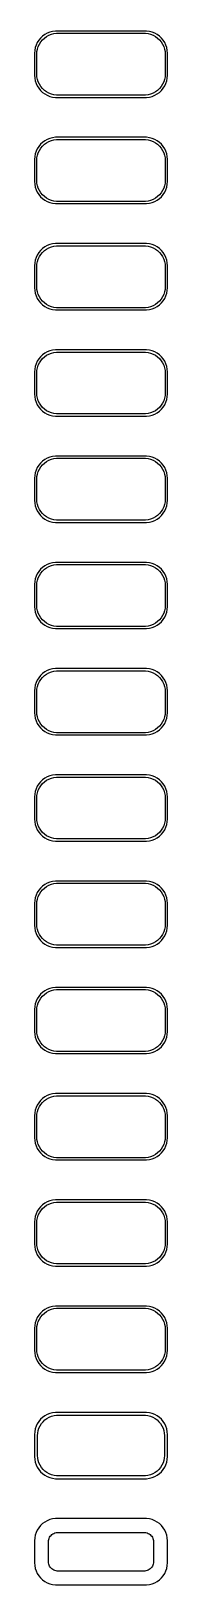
# Model space of a CAD drawing. Header units: metres. Extents: x -15 to 15, y 353 to 703.
import ezdxf

# ---------------------------------------------------------------- set-up
doc = ezdxf.new("R2010")
doc.units = ezdxf.units.M

msp = doc.modelspace()

# ---------------------------------------------------------------- linework, layer by layer
for p, q in [((-13.1871, 702.353), (-13.6448, 701.923)), ((-12.6791, 702.722), (-13.1871, 702.353)), ((-12.7778, 701.91), (-12.2952, 702.261)), ((-12.1289, 703.024), (-12.6791, 702.722)), ((-12.2952, 702.261), (-11.7724, 702.548)), ((-11.5451, 703.255), (-12.1289, 703.024)), ((-11.7724, 702.548), (-11.2178, 702.768)), ((-10.9369, 703.411), (-11.5451, 703.255)), ((-11.2178, 702.768), (-10.6401, 702.916)), ((-10.3139, 703.49), (-10.9369, 703.411)), ((-10.6401, 702.916), (-10.0482, 702.991)), ((10.3139, 703.49), (-10.3139, 703.49)), ((-10.0482, 702.991), (10.0482, 702.991)), ((10.0482, 702.991), (10.6401, 702.916)), ((10.9369, 703.411), (10.3139, 703.49)), ((10.6401, 702.916), (11.2178, 702.768)), ((11.5451, 703.255), (10.9369, 703.411)), ((11.2178, 702.768), (11.7724, 702.548)), ((12.1289, 703.024), (11.5451, 703.255)), ((11.7724, 702.548), (12.2952, 702.261)), ((12.6791, 702.722), (12.1289, 703.024)), ((12.2952, 702.261), (12.7778, 701.91)), ((13.1871, 702.353), (12.6791, 702.722)), ((13.6448, 701.923), (13.1871, 702.353)), ((-14.9606, 699.127), (-15, 698.5)), ((-15, 698.5), (-15, 693.5)), ((-14.8429, 699.743), (-14.9606, 699.127)), ((-14.6489, 700.341), (-14.8429, 699.743)), ((-14.3815, 700.909), (-14.6489, 700.341)), ((-14.5, 698.25), (-14.4625, 698.845)), ((-14.4625, 698.845), (-14.3508, 699.431)), ((-14.0451, 701.439), (-14.3815, 700.909)), ((-14.3508, 699.431), (-14.1664, 699.999)), ((-14.1664, 699.999), (-13.9124, 700.538)), ((-13.6448, 701.923), (-14.0451, 701.439)), ((-13.9124, 700.538), (-13.5928, 701.042)), ((-13.5928, 701.042), (-13.2126, 701.502)), ((-13.2126, 701.502), (-12.7778, 701.91)), ((12.7778, 701.91), (13.2126, 701.502)), ((13.2126, 701.502), (13.5928, 701.042)), ((13.5928, 701.042), (13.9124, 700.538)), ((14.0451, 701.439), (13.6448, 701.923)), ((13.9124, 700.538), (14.1664, 699.999)), ((14.3815, 700.909), (14.0451, 701.439)), ((14.1664, 699.999), (14.3508, 699.431)), ((14.3508, 699.431), (14.4625, 698.845)), ((14.6489, 700.341), (14.3815, 700.909)), ((14.4625, 698.845), (14.5, 698.25)), ((14.8429, 699.743), (14.6489, 700.341)), ((14.9606, 699.127), (14.8429, 699.743)), ((15, 698.5), (14.9606, 699.127)), ((15, 693.5), (15, 698.5)), ((-14.5, 693.75), (-14.5, 698.25)), ((14.5, 698.25), (14.5, 693.75)), ((-15, 693.5), (-14.9606, 692.873)), ((-14.9606, 692.873), (-14.8429, 692.257)), ((-14.8429, 692.257), (-14.6489, 691.659)), ((-14.6489, 691.659), (-14.3815, 691.091)), ((-14.4625, 693.155), (-14.5, 693.75)), ((-14.3508, 692.569), (-14.4625, 693.155)), ((-14.1664, 692.001), (-14.3508, 692.569)), ((-13.9124, 691.462), (-14.1664, 692.001)), ((-13.5928, 690.958), (-13.9124, 691.462)), ((13.9124, 691.462), (13.5928, 690.958)), ((14.1664, 692.001), (13.9124, 691.462)), ((14.3508, 692.569), (14.1664, 692.001)), ((14.4625, 693.155), (14.3508, 692.569)), ((14.3815, 691.091), (14.6489, 691.659)), ((14.5, 693.75), (14.4625, 693.155)), ((14.6489, 691.659), (14.8429, 692.257)), ((14.8429, 692.257), (14.9606, 692.873)), ((14.9606, 692.873), (15, 693.5)), ((-14.3815, 691.091), (-14.0451, 690.561)), ((-14.0451, 690.561), (-13.6448, 690.077)), ((-13.6448, 690.077), (-13.1871, 689.647)), ((-13.2126, 690.498), (-13.5928, 690.958)), ((-12.7778, 690.09), (-13.2126, 690.498)), ((-13.1871, 689.647), (-12.6791, 689.278)), ((-12.2952, 689.739), (-12.7778, 690.09)), ((-12.6791, 689.278), (-12.1289, 688.976)), ((-11.7724, 689.452), (-12.2952, 689.739)), ((-12.1289, 688.976), (-11.5451, 688.745)), ((-11.2178, 689.232), (-11.7724, 689.452)), ((-11.5451, 688.745), (-10.9369, 688.589)), ((-10.6401, 689.084), (-11.2178, 689.232)), ((-10.9369, 688.589), (-10.3139, 688.51)), ((-10.0482, 689.009), (-10.6401, 689.084)), ((-10.3139, 688.51), (10.3139, 688.51)), ((10.0482, 689.009), (-10.0482, 689.009)), ((10.6401, 689.084), (10.0482, 689.009)), ((10.3139, 688.51), (10.9369, 688.589)), ((11.2178, 689.232), (10.6401, 689.084)), ((10.9369, 688.589), (11.5451, 688.745)), ((11.7724, 689.452), (11.2178, 689.232)), ((11.5451, 688.745), (12.1289, 688.976)), ((12.2952, 689.739), (11.7724, 689.452)), ((12.1289, 688.976), (12.6791, 689.278)), ((12.7778, 690.09), (12.2952, 689.739)), ((12.6791, 689.278), (13.1871, 689.647)), ((13.2126, 690.498), (12.7778, 690.09)), ((13.1871, 689.647), (13.6448, 690.077)), ((13.5928, 690.958), (13.2126, 690.498)), ((13.6448, 690.077), (14.0451, 690.561)), ((14.0451, 690.561), (14.3815, 691.091)), ((-14.0451, 677.439), (-14.3815, 676.909)), ((-13.6448, 677.923), (-14.0451, 677.439)), ((-13.1871, 678.353), (-13.6448, 677.923)), ((-13.5928, 677.042), (-13.2126, 677.502)), ((-13.2126, 677.502), (-12.7778, 677.91)), ((-12.6791, 678.722), (-13.1871, 678.353)), ((-12.7778, 677.91), (-12.2952, 678.261)), ((-12.1289, 679.024), (-12.6791, 678.722)), ((-12.2952, 678.261), (-11.7724, 678.548)), ((-11.5451, 679.255), (-12.1289, 679.024)), ((-11.7724, 678.548), (-11.2178, 678.768)), ((-10.9369, 679.411), (-11.5451, 679.255)), ((-11.2178, 678.768), (-10.6401, 678.916)), ((-10.3139, 679.49), (-10.9369, 679.411)), ((-10.6401, 678.916), (-10.0482, 678.991)), ((10.3139, 679.49), (-10.3139, 679.49)), ((-10.0482, 678.991), (10.0482, 678.991)), ((10.0482, 678.991), (10.6401, 678.916)), ((10.9369, 679.411), (10.3139, 679.49)), ((10.6401, 678.916), (11.2178, 678.768)), ((11.5451, 679.255), (10.9369, 679.411)), ((11.2178, 678.768), (11.7724, 678.548)), ((12.1289, 679.024), (11.5451, 679.255)), ((11.7724, 678.548), (12.2952, 678.261)), ((12.6791, 678.722), (12.1289, 679.024)), ((12.2952, 678.261), (12.7778, 677.91)), ((13.1871, 678.353), (12.6791, 678.722)), ((12.7778, 677.91), (13.2126, 677.502)), ((13.6448, 677.923), (13.1871, 678.353)), ((13.2126, 677.502), (13.5928, 677.042)), ((14.0451, 677.439), (13.6448, 677.923)), ((14.3815, 676.909), (14.0451, 677.439)), ((-14.9606, 675.127), (-15, 674.5)), ((-15, 674.5), (-15, 669.5)), ((-14.8429, 675.743), (-14.9606, 675.127)), ((-14.6489, 676.341), (-14.8429, 675.743)), ((-14.3815, 676.909), (-14.6489, 676.341)), ((-14.5, 674.25), (-14.4625, 674.845)), ((-14.5, 669.75), (-14.5, 674.25)), ((-14.4625, 674.845), (-14.3508, 675.431)), ((-14.3508, 675.431), (-14.1664, 675.999)), ((-14.1664, 675.999), (-13.9124, 676.538)), ((-13.9124, 676.538), (-13.5928, 677.042)), ((13.5928, 677.042), (13.9124, 676.538)), ((13.9124, 676.538), (14.1664, 675.999)), ((14.1664, 675.999), (14.3508, 675.431)), ((14.3508, 675.431), (14.4625, 674.845)), ((14.6489, 676.341), (14.3815, 676.909)), ((14.4625, 674.845), (14.5, 674.25)), ((14.5, 674.25), (14.5, 669.75)), ((14.8429, 675.743), (14.6489, 676.341)), ((14.9606, 675.127), (14.8429, 675.743)), ((15, 674.5), (14.9606, 675.127)), ((15, 669.5), (15, 674.5)), ((-15, 669.5), (-14.9606, 668.873)), ((-14.9606, 668.873), (-14.8429, 668.257)), ((-14.8429, 668.257), (-14.6489, 667.659)), ((-14.6489, 667.659), (-14.3815, 667.091)), ((-14.4625, 669.155), (-14.5, 669.75)), ((-14.3508, 668.569), (-14.4625, 669.155)), ((-14.3815, 667.091), (-14.0451, 666.561)), ((-14.1664, 668.001), (-14.3508, 668.569)), ((-13.9124, 667.462), (-14.1664, 668.001)), ((-13.5928, 666.958), (-13.9124, 667.462)), ((-13.2126, 666.498), (-13.5928, 666.958)), ((13.5928, 666.958), (13.2126, 666.498)), ((13.9124, 667.462), (13.5928, 666.958)), ((14.1664, 668.001), (13.9124, 667.462)), ((14.0451, 666.561), (14.3815, 667.091)), ((14.3508, 668.569), (14.1664, 668.001)), ((14.4625, 669.155), (14.3508, 668.569)), ((14.3815, 667.091), (14.6489, 667.659)), ((14.5, 669.75), (14.4625, 669.155)), ((14.6489, 667.659), (14.8429, 668.257)), ((14.8429, 668.257), (14.9606, 668.873)), ((14.9606, 668.873), (15, 669.5)), ((-14.0451, 666.561), (-13.6448, 666.077)), ((-13.6448, 666.077), (-13.1871, 665.647)), ((-12.7778, 666.09), (-13.2126, 666.498)), ((-13.1871, 665.647), (-12.6791, 665.278)), ((-12.2952, 665.739), (-12.7778, 666.09)), ((-12.6791, 665.278), (-12.1289, 664.976)), ((-11.7724, 665.452), (-12.2952, 665.739)), ((-12.1289, 664.976), (-11.5451, 664.745)), ((-11.2178, 665.232), (-11.7724, 665.452)), ((-11.5451, 664.745), (-10.9369, 664.589)), ((-10.6401, 665.084), (-11.2178, 665.232)), ((-10.9369, 664.589), (-10.3139, 664.51)), ((-10.0482, 665.009), (-10.6401, 665.084)), ((-10.3139, 664.51), (10.3139, 664.51)), ((10.0482, 665.009), (-10.0482, 665.009)), ((10.6401, 665.084), (10.0482, 665.009)), ((10.3139, 664.51), (10.9369, 664.589)), ((11.2178, 665.232), (10.6401, 665.084)), ((10.9369, 664.589), (11.5451, 664.745)), ((11.7724, 665.452), (11.2178, 665.232)), ((11.5451, 664.745), (12.1289, 664.976)), ((12.2952, 665.739), (11.7724, 665.452)), ((12.1289, 664.976), (12.6791, 665.278)), ((12.7778, 666.09), (12.2952, 665.739)), ((12.6791, 665.278), (13.1871, 665.647)), ((13.2126, 666.498), (12.7778, 666.09)), ((13.1871, 665.647), (13.6448, 666.077)), ((13.6448, 666.077), (14.0451, 666.561)), ((-14.3815, 652.909), (-14.6489, 652.341)), ((-14.0451, 653.439), (-14.3815, 652.909)), ((-13.6448, 653.923), (-14.0451, 653.439)), ((-13.9124, 652.538), (-13.5928, 653.042)), ((-13.1871, 654.353), (-13.6448, 653.923)), ((-13.5928, 653.042), (-13.2126, 653.502)), ((-13.2126, 653.502), (-12.7778, 653.91)), ((-12.6791, 654.722), (-13.1871, 654.353)), ((-12.7778, 653.91), (-12.2952, 654.261)), ((-12.1289, 655.024), (-12.6791, 654.722)), ((-12.2952, 654.261), (-11.7724, 654.548)), ((-11.5451, 655.255), (-12.1289, 655.024)), ((-11.7724, 654.548), (-11.2178, 654.768)), ((-10.9369, 655.411), (-11.5451, 655.255)), ((-11.2178, 654.768), (-10.6401, 654.916)), ((-10.3139, 655.49), (-10.9369, 655.411)), ((-10.6401, 654.916), (-10.0482, 654.991)), ((10.3139, 655.49), (-10.3139, 655.49)), ((-10.0482, 654.991), (10.0482, 654.991)), ((10.0482, 654.991), (10.6401, 654.916)), ((10.9369, 655.411), (10.3139, 655.49)), ((10.6401, 654.916), (11.2178, 654.768)), ((11.5451, 655.255), (10.9369, 655.411)), ((11.2178, 654.768), (11.7724, 654.548)), ((12.1289, 655.024), (11.5451, 655.255)), ((11.7724, 654.548), (12.2952, 654.261)), ((12.6791, 654.722), (12.1289, 655.024)), ((12.2952, 654.261), (12.7778, 653.91)), ((13.1871, 654.353), (12.6791, 654.722)), ((12.7778, 653.91), (13.2126, 653.502)), ((13.6448, 653.923), (13.1871, 654.353)), ((13.2126, 653.502), (13.5928, 653.042)), ((13.5928, 653.042), (13.9124, 652.538)), ((14.0451, 653.439), (13.6448, 653.923)), ((14.3815, 652.909), (14.0451, 653.439)), ((14.6489, 652.341), (14.3815, 652.909)), ((-14.9606, 651.127), (-15, 650.5)), ((-15, 650.5), (-15, 645.5)), ((-14.8429, 651.743), (-14.9606, 651.127)), ((-14.6489, 652.341), (-14.8429, 651.743)), ((-14.5, 650.25), (-14.4625, 650.845)), ((-14.5, 645.75), (-14.5, 650.25)), ((-14.4625, 650.845), (-14.3508, 651.431)), ((-14.3508, 651.431), (-14.1664, 651.999)), ((-14.1664, 651.999), (-13.9124, 652.538)), ((13.9124, 652.538), (14.1664, 651.999)), ((14.1664, 651.999), (14.3508, 651.431)), ((14.3508, 651.431), (14.4625, 650.845)), ((14.4625, 650.845), (14.5, 650.25)), ((14.5, 650.25), (14.5, 645.75)), ((14.8429, 651.743), (14.6489, 652.341)), ((14.9606, 651.127), (14.8429, 651.743)), ((15, 650.5), (14.9606, 651.127)), ((15, 645.5), (15, 650.5)), ((-15, 645.5), (-14.9606, 644.873)), ((-14.9606, 644.873), (-14.8429, 644.257)), ((-14.8429, 644.257), (-14.6489, 643.659)), ((-14.6489, 643.659), (-14.3815, 643.091)), ((-14.4625, 645.155), (-14.5, 645.75)), ((-14.3508, 644.569), (-14.4625, 645.155)), ((-14.3815, 643.091), (-14.0451, 642.561)), ((-14.1664, 644.001), (-14.3508, 644.569)), ((-13.9124, 643.462), (-14.1664, 644.001)), ((-14.0451, 642.561), (-13.6448, 642.077)), ((-13.5928, 642.958), (-13.9124, 643.462)), ((-13.2126, 642.498), (-13.5928, 642.958)), ((-12.7778, 642.09), (-13.2126, 642.498)), ((13.2126, 642.498), (12.7778, 642.09)), ((13.5928, 642.958), (13.2126, 642.498)), ((13.9124, 643.462), (13.5928, 642.958)), ((13.6448, 642.077), (14.0451, 642.561)), ((14.1664, 644.001), (13.9124, 643.462)), ((14.0451, 642.561), (14.3815, 643.091)), ((14.3508, 644.569), (14.1664, 644.001)), ((14.4625, 645.155), (14.3508, 644.569)), ((14.3815, 643.091), (14.6489, 643.659)), ((14.5, 645.75), (14.4625, 645.155)), ((14.6489, 643.659), (14.8429, 644.257)), ((14.8429, 644.257), (14.9606, 644.873)), ((14.9606, 644.873), (15, 645.5)), ((-13.6448, 642.077), (-13.1871, 641.647)), ((-13.1871, 641.647), (-12.6791, 641.278)), ((-12.2952, 641.739), (-12.7778, 642.09)), ((-12.6791, 641.278), (-12.1289, 640.976)), ((-11.7724, 641.452), (-12.2952, 641.739)), ((-12.1289, 640.976), (-11.5451, 640.745)), ((-11.2178, 641.232), (-11.7724, 641.452)), ((-11.5451, 640.745), (-10.9369, 640.589)), ((-10.6401, 641.084), (-11.2178, 641.232)), ((-10.9369, 640.589), (-10.3139, 640.51)), ((-10.0482, 641.009), (-10.6401, 641.084)), ((-10.3139, 640.51), (10.3139, 640.51)), ((10.0482, 641.009), (-10.0482, 641.009)), ((10.6401, 641.084), (10.0482, 641.009)), ((10.3139, 640.51), (10.9369, 640.589)), ((11.2178, 641.232), (10.6401, 641.084)), ((10.9369, 640.589), (11.5451, 640.745)), ((11.7724, 641.452), (11.2178, 641.232)), ((11.5451, 640.745), (12.1289, 640.976)), ((12.2952, 641.739), (11.7724, 641.452)), ((12.1289, 640.976), (12.6791, 641.278)), ((12.7778, 642.09), (12.2952, 641.739)), ((12.6791, 641.278), (13.1871, 641.647)), ((13.1871, 641.647), (13.6448, 642.077)), ((-14.6489, 628.341), (-14.8429, 627.743)), ((-14.3815, 628.909), (-14.6489, 628.341)), ((-14.0451, 629.439), (-14.3815, 628.909)), ((-14.1664, 627.999), (-13.9124, 628.538)), ((-13.6448, 629.923), (-14.0451, 629.439)), ((-13.9124, 628.538), (-13.5928, 629.042)), ((-13.1871, 630.353), (-13.6448, 629.923)), ((-13.5928, 629.042), (-13.2126, 629.502)), ((-13.2126, 629.502), (-12.7778, 629.91)), ((-12.6791, 630.722), (-13.1871, 630.353)), ((-12.7778, 629.91), (-12.2952, 630.261)), ((-12.1289, 631.024), (-12.6791, 630.722)), ((-12.2952, 630.261), (-11.7724, 630.548)), ((-11.5451, 631.255), (-12.1289, 631.024)), ((-11.7724, 630.548), (-11.2178, 630.768)), ((-10.9369, 631.411), (-11.5451, 631.255)), ((-11.2178, 630.768), (-10.6401, 630.916)), ((-10.3139, 631.49), (-10.9369, 631.411)), ((-10.6401, 630.916), (-10.0482, 630.991)), ((10.3139, 631.49), (-10.3139, 631.49)), ((-10.0482, 630.991), (10.0482, 630.991)), ((10.0482, 630.991), (10.6401, 630.916)), ((10.9369, 631.411), (10.3139, 631.49)), ((10.6401, 630.916), (11.2178, 630.768)), ((11.5451, 631.255), (10.9369, 631.411)), ((11.2178, 630.768), (11.7724, 630.548)), ((12.1289, 631.024), (11.5451, 631.255)), ((11.7724, 630.548), (12.2952, 630.261)), ((12.6791, 630.722), (12.1289, 631.024)), ((12.2952, 630.261), (12.7778, 629.91)), ((13.1871, 630.353), (12.6791, 630.722)), ((12.7778, 629.91), (13.2126, 629.502)), ((13.6448, 629.923), (13.1871, 630.353)), ((13.2126, 629.502), (13.5928, 629.042)), ((13.5928, 629.042), (13.9124, 628.538)), ((14.0451, 629.439), (13.6448, 629.923)), ((13.9124, 628.538), (14.1664, 627.999)), ((14.3815, 628.909), (14.0451, 629.439)), ((14.6489, 628.341), (14.3815, 628.909)), ((14.8429, 627.743), (14.6489, 628.341)), ((-14.9606, 627.127), (-15, 626.5)), ((-15, 626.5), (-15, 621.5)), ((-14.8429, 627.743), (-14.9606, 627.127)), ((-14.5, 626.25), (-14.4625, 626.845)), ((-14.5, 621.75), (-14.5, 626.25)), ((-14.4625, 626.845), (-14.3508, 627.431)), ((-14.3508, 627.431), (-14.1664, 627.999)), ((14.1664, 627.999), (14.3508, 627.431)), ((14.3508, 627.431), (14.4625, 626.845)), ((14.4625, 626.845), (14.5, 626.25)), ((14.5, 626.25), (14.5, 621.75)), ((14.9606, 627.127), (14.8429, 627.743)), ((15, 626.5), (14.9606, 627.127)), ((15, 621.5), (15, 626.5)), ((-15, 621.5), (-14.9606, 620.873)), ((-14.4625, 621.155), (-14.5, 621.75)), ((14.5, 621.75), (14.4625, 621.155)), ((14.9606, 620.873), (15, 621.5)), ((-14.9606, 620.873), (-14.8429, 620.257)), ((-14.8429, 620.257), (-14.6489, 619.659)), ((-14.6489, 619.659), (-14.3815, 619.091)), ((-14.3508, 620.569), (-14.4625, 621.155)), ((-14.3815, 619.091), (-14.0451, 618.561)), ((-14.1664, 620.001), (-14.3508, 620.569)), ((-13.9124, 619.462), (-14.1664, 620.001)), ((-14.0451, 618.561), (-13.6448, 618.077)), ((-13.5928, 618.958), (-13.9124, 619.462)), ((-13.6448, 618.077), (-13.1871, 617.647)), ((-13.2126, 618.498), (-13.5928, 618.958)), ((-12.7778, 618.09), (-13.2126, 618.498)), ((-12.2952, 617.739), (-12.7778, 618.09)), ((-11.7724, 617.452), (-12.2952, 617.739)), ((12.2952, 617.739), (11.7724, 617.452)), ((12.7778, 618.09), (12.2952, 617.739)), ((13.2126, 618.498), (12.7778, 618.09)), ((13.1871, 617.647), (13.6448, 618.077)), ((13.5928, 618.958), (13.2126, 618.498)), ((13.9124, 619.462), (13.5928, 618.958)), ((13.6448, 618.077), (14.0451, 618.561)), ((14.1664, 620.001), (13.9124, 619.462)), ((14.0451, 618.561), (14.3815, 619.091)), ((14.3508, 620.569), (14.1664, 620.001)), ((14.4625, 621.155), (14.3508, 620.569)), ((14.3815, 619.091), (14.6489, 619.659)), ((14.6489, 619.659), (14.8429, 620.257)), ((14.8429, 620.257), (14.9606, 620.873)), ((-13.1871, 617.647), (-12.6791, 617.278)), ((-12.6791, 617.278), (-12.1289, 616.976)), ((-12.1289, 616.976), (-11.5451, 616.745)), ((-11.2178, 617.232), (-11.7724, 617.452)), ((-11.5451, 616.745), (-10.9369, 616.589)), ((-10.6401, 617.084), (-11.2178, 617.232)), ((-10.9369, 616.589), (-10.3139, 616.51)), ((-10.0482, 617.009), (-10.6401, 617.084)), ((-10.3139, 616.51), (10.3139, 616.51)), ((10.0482, 617.009), (-10.0482, 617.009)), ((10.6401, 617.084), (10.0482, 617.009)), ((10.3139, 616.51), (10.9369, 616.589)), ((11.2178, 617.232), (10.6401, 617.084)), ((10.9369, 616.589), (11.5451, 616.745)), ((11.7724, 617.452), (11.2178, 617.232)), ((11.5451, 616.745), (12.1289, 616.976)), ((12.1289, 616.976), (12.6791, 617.278)), ((12.6791, 617.278), (13.1871, 617.647)), ((-11.5451, 607.255), (-12.1289, 607.024)), ((-10.9369, 607.411), (-11.5451, 607.255)), ((-10.3139, 607.49), (-10.9369, 607.411)), ((10.3139, 607.49), (-10.3139, 607.49)), ((10.9369, 607.411), (10.3139, 607.49)), ((11.5451, 607.255), (10.9369, 607.411)), ((12.1289, 607.024), (11.5451, 607.255)), ((-14.8429, 603.743), (-14.9606, 603.127)), ((-14.6489, 604.341), (-14.8429, 603.743)), ((-14.3815, 604.909), (-14.6489, 604.341)), ((-14.0451, 605.439), (-14.3815, 604.909)), ((-14.3508, 603.431), (-14.1664, 603.999)), ((-14.1664, 603.999), (-13.9124, 604.538)), ((-13.6448, 605.923), (-14.0451, 605.439)), ((-13.9124, 604.538), (-13.5928, 605.042)), ((-13.1871, 606.353), (-13.6448, 605.923)), ((-13.5928, 605.042), (-13.2126, 605.502)), ((-13.2126, 605.502), (-12.7778, 605.91)), ((-12.6791, 606.722), (-13.1871, 606.353)), ((-12.7778, 605.91), (-12.2952, 606.261)), ((-12.1289, 607.024), (-12.6791, 606.722)), ((-12.2952, 606.261), (-11.7724, 606.548)), ((-11.7724, 606.548), (-11.2178, 606.768)), ((-11.2178, 606.768), (-10.6401, 606.916)), ((-10.6401, 606.916), (-10.0482, 606.991)), ((-10.0482, 606.991), (10.0482, 606.991)), ((10.0482, 606.991), (10.6401, 606.916)), ((10.6401, 606.916), (11.2178, 606.768)), ((11.2178, 606.768), (11.7724, 606.548)), ((11.7724, 606.548), (12.2952, 606.261)), ((12.6791, 606.722), (12.1289, 607.024)), ((12.2952, 606.261), (12.7778, 605.91)), ((13.1871, 606.353), (12.6791, 606.722)), ((12.7778, 605.91), (13.2126, 605.502)), ((13.6448, 605.923), (13.1871, 606.353)), ((13.2126, 605.502), (13.5928, 605.042)), ((13.5928, 605.042), (13.9124, 604.538)), ((14.0451, 605.439), (13.6448, 605.923)), ((13.9124, 604.538), (14.1664, 603.999)), ((14.3815, 604.909), (14.0451, 605.439)), ((14.1664, 603.999), (14.3508, 603.431)), ((14.6489, 604.341), (14.3815, 604.909)), ((14.8429, 603.743), (14.6489, 604.341)), ((14.9606, 603.127), (14.8429, 603.743)), ((-14.9606, 603.127), (-15, 602.5)), ((-15, 602.5), (-15, 597.5)), ((-14.5, 602.25), (-14.4625, 602.845)), ((-14.5, 597.75), (-14.5, 602.25)), ((-14.4625, 602.845), (-14.3508, 603.431)), ((14.3508, 603.431), (14.4625, 602.845)), ((14.4625, 602.845), (14.5, 602.25)), ((14.5, 602.25), (14.5, 597.75)), ((15, 602.5), (14.9606, 603.127)), ((15, 597.5), (15, 602.5)), ((-15, 597.5), (-14.9606, 596.873)), ((-14.9606, 596.873), (-14.8429, 596.257)), ((-14.4625, 597.155), (-14.5, 597.75)), ((-14.3508, 596.569), (-14.4625, 597.155)), ((14.4625, 597.155), (14.3508, 596.569)), ((14.5, 597.75), (14.4625, 597.155)), ((14.8429, 596.257), (14.9606, 596.873)), ((14.9606, 596.873), (15, 597.5)), ((-14.8429, 596.257), (-14.6489, 595.659)), ((-14.6489, 595.659), (-14.3815, 595.091)), ((-14.3815, 595.091), (-14.0451, 594.561)), ((-14.1664, 596.001), (-14.3508, 596.569)), ((-13.9124, 595.462), (-14.1664, 596.001)), ((-14.0451, 594.561), (-13.6448, 594.077)), ((-13.5928, 594.958), (-13.9124, 595.462)), ((-13.6448, 594.077), (-13.1871, 593.647)), ((-13.2126, 594.498), (-13.5928, 594.958)), ((-12.7778, 594.09), (-13.2126, 594.498)), ((-13.1871, 593.647), (-12.6791, 593.278)), ((-12.2952, 593.739), (-12.7778, 594.09)), ((-12.6791, 593.278), (-12.1289, 592.976)), ((-11.7724, 593.452), (-12.2952, 593.739)), ((-11.2178, 593.232), (-11.7724, 593.452)), ((-10.6401, 593.084), (-11.2178, 593.232)), ((11.2178, 593.232), (10.6401, 593.084)), ((11.7724, 593.452), (11.2178, 593.232)), ((12.2952, 593.739), (11.7724, 593.452)), ((12.1289, 592.976), (12.6791, 593.278)), ((12.7778, 594.09), (12.2952, 593.739)), ((12.6791, 593.278), (13.1871, 593.647)), ((13.2126, 594.498), (12.7778, 594.09)), ((13.1871, 593.647), (13.6448, 594.077)), ((13.5928, 594.958), (13.2126, 594.498)), ((13.9124, 595.462), (13.5928, 594.958)), ((13.6448, 594.077), (14.0451, 594.561)), ((14.1664, 596.001), (13.9124, 595.462)), ((14.0451, 594.561), (14.3815, 595.091)), ((14.3508, 596.569), (14.1664, 596.001)), ((14.3815, 595.091), (14.6489, 595.659)), ((14.6489, 595.659), (14.8429, 596.257)), ((-12.1289, 592.976), (-11.5451, 592.745)), ((-11.5451, 592.745), (-10.9369, 592.589)), ((-10.9369, 592.589), (-10.3139, 592.51)), ((-10.0482, 593.009), (-10.6401, 593.084)), ((-10.3139, 592.51), (10.3139, 592.51)), ((10.0482, 593.009), (-10.0482, 593.009)), ((10.6401, 593.084), (10.0482, 593.009)), ((10.3139, 592.51), (10.9369, 592.589)), ((10.9369, 592.589), (11.5451, 592.745)), ((11.5451, 592.745), (12.1289, 592.976)), ((-12.6791, 582.722), (-13.1871, 582.353)), ((-12.1289, 583.024), (-12.6791, 582.722)), ((-11.5451, 583.255), (-12.1289, 583.024)), ((-11.7724, 582.548), (-11.2178, 582.768)), ((-10.9369, 583.411), (-11.5451, 583.255)), ((-11.2178, 582.768), (-10.6401, 582.916)), ((-10.3139, 583.49), (-10.9369, 583.411)), ((-10.6401, 582.916), (-10.0482, 582.991)), ((10.3139, 583.49), (-10.3139, 583.49)), ((-10.0482, 582.991), (10.0482, 582.991)), ((10.0482, 582.991), (10.6401, 582.916)), ((10.9369, 583.411), (10.3139, 583.49)), ((10.6401, 582.916), (11.2178, 582.768)), ((11.5451, 583.255), (10.9369, 583.411)), ((11.2178, 582.768), (11.7724, 582.548)), ((12.1289, 583.024), (11.5451, 583.255)), ((12.6791, 582.722), (12.1289, 583.024)), ((13.1871, 582.353), (12.6791, 582.722)), ((-14.9606, 579.127), (-15, 578.5)), ((-14.8429, 579.743), (-14.9606, 579.127)), ((-14.6489, 580.341), (-14.8429, 579.743)), ((-14.3815, 580.909), (-14.6489, 580.341)), ((-14.4625, 578.845), (-14.3508, 579.431)), ((-14.0451, 581.439), (-14.3815, 580.909)), ((-14.3508, 579.431), (-14.1664, 579.999)), ((-14.1664, 579.999), (-13.9124, 580.538)), ((-13.6448, 581.923), (-14.0451, 581.439)), ((-13.9124, 580.538), (-13.5928, 581.042)), ((-13.1871, 582.353), (-13.6448, 581.923)), ((-13.5928, 581.042), (-13.2126, 581.502)), ((-13.2126, 581.502), (-12.7778, 581.91)), ((-12.7778, 581.91), (-12.2952, 582.261)), ((-12.2952, 582.261), (-11.7724, 582.548)), ((11.7724, 582.548), (12.2952, 582.261)), ((12.2952, 582.261), (12.7778, 581.91)), ((12.7778, 581.91), (13.2126, 581.502)), ((13.6448, 581.923), (13.1871, 582.353)), ((13.2126, 581.502), (13.5928, 581.042)), ((13.5928, 581.042), (13.9124, 580.538)), ((14.0451, 581.439), (13.6448, 581.923)), ((13.9124, 580.538), (14.1664, 579.999)), ((14.3815, 580.909), (14.0451, 581.439)), ((14.1664, 579.999), (14.3508, 579.431)), ((14.3508, 579.431), (14.4625, 578.845)), ((14.6489, 580.341), (14.3815, 580.909)), ((14.8429, 579.743), (14.6489, 580.341)), ((14.9606, 579.127), (14.8429, 579.743)), ((15, 578.5), (14.9606, 579.127)), ((-15, 578.5), (-15, 573.5)), ((-14.5, 578.25), (-14.4625, 578.845)), ((-14.5, 573.75), (-14.5, 578.25)), ((14.4625, 578.845), (14.5, 578.25)), ((14.5, 578.25), (14.5, 573.75)), ((15, 573.5), (15, 578.5)), ((-15, 573.5), (-14.9606, 572.873)), ((-14.9606, 572.873), (-14.8429, 572.257)), ((-14.8429, 572.257), (-14.6489, 571.659)), ((-14.4625, 573.155), (-14.5, 573.75)), ((-14.3508, 572.569), (-14.4625, 573.155)), ((-14.1664, 572.001), (-14.3508, 572.569)), ((14.3508, 572.569), (14.1664, 572.001)), ((14.4625, 573.155), (14.3508, 572.569)), ((14.5, 573.75), (14.4625, 573.155)), ((14.6489, 571.659), (14.8429, 572.257)), ((14.8429, 572.257), (14.9606, 572.873)), ((14.9606, 572.873), (15, 573.5)), ((-14.6489, 571.659), (-14.3815, 571.091)), ((-14.3815, 571.091), (-14.0451, 570.561)), ((-13.9124, 571.462), (-14.1664, 572.001)), ((-14.0451, 570.561), (-13.6448, 570.077)), ((-13.5928, 570.958), (-13.9124, 571.462)), ((-13.6448, 570.077), (-13.1871, 569.647)), ((-13.2126, 570.498), (-13.5928, 570.958)), ((-12.7778, 570.09), (-13.2126, 570.498)), ((-13.1871, 569.647), (-12.6791, 569.278)), ((-12.2952, 569.739), (-12.7778, 570.09)), ((-12.6791, 569.278), (-12.1289, 568.976)), ((-11.7724, 569.452), (-12.2952, 569.739)), ((-12.1289, 568.976), (-11.5451, 568.745)), ((-11.2178, 569.232), (-11.7724, 569.452)), ((-11.5451, 568.745), (-10.9369, 568.589)), ((-10.6401, 569.084), (-11.2178, 569.232)), ((-10.9369, 568.589), (-10.3139, 568.51)), ((-10.0482, 569.009), (-10.6401, 569.084)), ((10.0482, 569.009), (-10.0482, 569.009)), ((10.6401, 569.084), (10.0482, 569.009)), ((10.3139, 568.51), (10.9369, 568.589)), ((11.2178, 569.232), (10.6401, 569.084)), ((10.9369, 568.589), (11.5451, 568.745)), ((11.7724, 569.452), (11.2178, 569.232)), ((11.5451, 568.745), (12.1289, 568.976)), ((12.2952, 569.739), (11.7724, 569.452)), ((12.1289, 568.976), (12.6791, 569.278)), ((12.7778, 570.09), (12.2952, 569.739)), ((12.6791, 569.278), (13.1871, 569.647)), ((13.2126, 570.498), (12.7778, 570.09)), ((13.1871, 569.647), (13.6448, 570.077)), ((13.5928, 570.958), (13.2126, 570.498)), ((13.9124, 571.462), (13.5928, 570.958)), ((13.6448, 570.077), (14.0451, 570.561)), ((14.1664, 572.001), (13.9124, 571.462)), ((14.0451, 570.561), (14.3815, 571.091)), ((14.3815, 571.091), (14.6489, 571.659)), ((-10.3139, 568.51), (10.3139, 568.51)), ((-13.1871, 558.353), (-13.6448, 557.923)), ((-12.6791, 558.722), (-13.1871, 558.353)), ((-12.7778, 557.91), (-12.2952, 558.261)), ((-12.1289, 559.024), (-12.6791, 558.722)), ((-12.2952, 558.261), (-11.7724, 558.548)), ((-11.5451, 559.255), (-12.1289, 559.024)), ((-11.7724, 558.548), (-11.2178, 558.768)), ((-10.9369, 559.411), (-11.5451, 559.255)), ((-11.2178, 558.768), (-10.6401, 558.916)), ((-10.3139, 559.49), (-10.9369, 559.411)), ((-10.6401, 558.916), (-10.0482, 558.991)), ((10.3139, 559.49), (-10.3139, 559.49)), ((-10.0482, 558.991), (10.0482, 558.991)), ((10.0482, 558.991), (10.6401, 558.916)), ((10.9369, 559.411), (10.3139, 559.49)), ((10.6401, 558.916), (11.2178, 558.768)), ((11.5451, 559.255), (10.9369, 559.411)), ((11.2178, 558.768), (11.7724, 558.548)), ((12.1289, 559.024), (11.5451, 559.255)), ((11.7724, 558.548), (12.2952, 558.261)), ((12.6791, 558.722), (12.1289, 559.024)), ((12.2952, 558.261), (12.7778, 557.91)), ((13.1871, 558.353), (12.6791, 558.722)), ((13.6448, 557.923), (13.1871, 558.353)), ((-14.9606, 555.127), (-15, 554.5)), ((-14.8429, 555.743), (-14.9606, 555.127)), ((-14.6489, 556.341), (-14.8429, 555.743)), ((-14.3815, 556.909), (-14.6489, 556.341)), ((-14.5, 554.25), (-14.4625, 554.845)), ((-14.4625, 554.845), (-14.3508, 555.431)), ((-14.0451, 557.439), (-14.3815, 556.909)), ((-14.3508, 555.431), (-14.1664, 555.999)), ((-14.1664, 555.999), (-13.9124, 556.538)), ((-13.6448, 557.923), (-14.0451, 557.439)), ((-13.9124, 556.538), (-13.5928, 557.042)), ((-13.5928, 557.042), (-13.2126, 557.502)), ((-13.2126, 557.502), (-12.7778, 557.91)), ((12.7778, 557.91), (13.2126, 557.502)), ((13.2126, 557.502), (13.5928, 557.042)), ((13.5928, 557.042), (13.9124, 556.538)), ((14.0451, 557.439), (13.6448, 557.923)), ((13.9124, 556.538), (14.1664, 555.999)), ((14.3815, 556.909), (14.0451, 557.439)), ((14.1664, 555.999), (14.3508, 555.431)), ((14.3508, 555.431), (14.4625, 554.845)), ((14.6489, 556.341), (14.3815, 556.909)), ((14.4625, 554.845), (14.5, 554.25)), ((14.8429, 555.743), (14.6489, 556.341)), ((14.9606, 555.127), (14.8429, 555.743)), ((15, 554.5), (14.9606, 555.127)), ((-15, 554.5), (-15, 549.5)), ((-14.5, 549.75), (-14.5, 554.25)), ((14.5, 554.25), (14.5, 549.75)), ((15, 549.5), (15, 554.5)), ((-15, 549.5), (-14.9606, 548.873)), ((-14.9606, 548.873), (-14.8429, 548.257)), ((-14.8429, 548.257), (-14.6489, 547.659)), ((-14.6489, 547.659), (-14.3815, 547.091)), ((-14.4625, 549.155), (-14.5, 549.75)), ((-14.3508, 548.569), (-14.4625, 549.155)), ((-14.1664, 548.001), (-14.3508, 548.569)), ((-13.9124, 547.462), (-14.1664, 548.001)), ((14.1664, 548.001), (13.9124, 547.462)), ((14.3508, 548.569), (14.1664, 548.001)), ((14.4625, 549.155), (14.3508, 548.569)), ((14.3815, 547.091), (14.6489, 547.659)), ((14.5, 549.75), (14.4625, 549.155)), ((14.6489, 547.659), (14.8429, 548.257)), ((14.8429, 548.257), (14.9606, 548.873)), ((14.9606, 548.873), (15, 549.5)), ((-14.3815, 547.091), (-14.0451, 546.561)), ((-14.0451, 546.561), (-13.6448, 546.077)), ((-13.5928, 546.958), (-13.9124, 547.462)), ((-13.6448, 546.077), (-13.1871, 545.647)), ((-13.2126, 546.498), (-13.5928, 546.958)), ((-12.7778, 546.09), (-13.2126, 546.498)), ((-13.1871, 545.647), (-12.6791, 545.278)), ((-12.2952, 545.739), (-12.7778, 546.09)), ((-12.6791, 545.278), (-12.1289, 544.976)), ((-11.7724, 545.452), (-12.2952, 545.739)), ((-12.1289, 544.976), (-11.5451, 544.745)), ((-11.2178, 545.232), (-11.7724, 545.452)), ((-11.5451, 544.745), (-10.9369, 544.589)), ((-10.6401, 545.084), (-11.2178, 545.232)), ((-10.9369, 544.589), (-10.3139, 544.51)), ((-10.0482, 545.009), (-10.6401, 545.084)), ((-10.3139, 544.51), (10.3139, 544.51)), ((10.0482, 545.009), (-10.0482, 545.009)), ((10.6401, 545.084), (10.0482, 545.009)), ((10.3139, 544.51), (10.9369, 544.589)), ((11.2178, 545.232), (10.6401, 545.084)), ((10.9369, 544.589), (11.5451, 544.745)), ((11.7724, 545.452), (11.2178, 545.232)), ((11.5451, 544.745), (12.1289, 544.976)), ((12.2952, 545.739), (11.7724, 545.452)), ((12.1289, 544.976), (12.6791, 545.278)), ((12.7778, 546.09), (12.2952, 545.739)), ((12.6791, 545.278), (13.1871, 545.647)), ((13.2126, 546.498), (12.7778, 546.09)), ((13.1871, 545.647), (13.6448, 546.077)), ((13.5928, 546.958), (13.2126, 546.498)), ((13.9124, 547.462), (13.5928, 546.958)), ((13.6448, 546.077), (14.0451, 546.561)), ((14.0451, 546.561), (14.3815, 547.091)), ((-13.6448, 533.923), (-14.0451, 533.439)), ((-13.1871, 534.353), (-13.6448, 533.923)), ((-13.5928, 533.042), (-13.2126, 533.502)), ((-13.2126, 533.502), (-12.7778, 533.91)), ((-12.6791, 534.722), (-13.1871, 534.353)), ((-12.7778, 533.91), (-12.2952, 534.261)), ((-12.1289, 535.024), (-12.6791, 534.722)), ((-12.2952, 534.261), (-11.7724, 534.548)), ((-11.5451, 535.255), (-12.1289, 535.024)), ((-11.7724, 534.548), (-11.2178, 534.768)), ((-10.9369, 535.411), (-11.5451, 535.255)), ((-11.2178, 534.768), (-10.6401, 534.916)), ((-10.3139, 535.49), (-10.9369, 535.411)), ((-10.6401, 534.916), (-10.0482, 534.991)), ((10.3139, 535.49), (-10.3139, 535.49)), ((-10.0482, 534.991), (10.0482, 534.991)), ((10.0482, 534.991), (10.6401, 534.916)), ((10.9369, 535.411), (10.3139, 535.49)), ((10.6401, 534.916), (11.2178, 534.768)), ((11.5451, 535.255), (10.9369, 535.411)), ((11.2178, 534.768), (11.7724, 534.548)), ((12.1289, 535.024), (11.5451, 535.255)), ((11.7724, 534.548), (12.2952, 534.261)), ((12.6791, 534.722), (12.1289, 535.024)), ((12.2952, 534.261), (12.7778, 533.91)), ((13.1871, 534.353), (12.6791, 534.722)), ((12.7778, 533.91), (13.2126, 533.502)), ((13.6448, 533.923), (13.1871, 534.353)), ((13.2126, 533.502), (13.5928, 533.042)), ((14.0451, 533.439), (13.6448, 533.923)), ((-14.9606, 531.127), (-15, 530.5)), ((-15, 530.5), (-15, 525.5)), ((-14.8429, 531.743), (-14.9606, 531.127)), ((-14.6489, 532.341), (-14.8429, 531.743)), ((-14.3815, 532.909), (-14.6489, 532.341)), ((-14.5, 530.25), (-14.4625, 530.845)), ((-14.5, 525.75), (-14.5, 530.25)), ((-14.4625, 530.845), (-14.3508, 531.431)), ((-14.0451, 533.439), (-14.3815, 532.909)), ((-14.3508, 531.431), (-14.1664, 531.999)), ((-14.1664, 531.999), (-13.9124, 532.538)), ((-13.9124, 532.538), (-13.5928, 533.042)), ((13.5928, 533.042), (13.9124, 532.538)), ((13.9124, 532.538), (14.1664, 531.999)), ((14.3815, 532.909), (14.0451, 533.439)), ((14.1664, 531.999), (14.3508, 531.431)), ((14.3508, 531.431), (14.4625, 530.845)), ((14.6489, 532.341), (14.3815, 532.909)), ((14.4625, 530.845), (14.5, 530.25)), ((14.5, 530.25), (14.5, 525.75)), ((14.8429, 531.743), (14.6489, 532.341)), ((14.9606, 531.127), (14.8429, 531.743)), ((15, 530.5), (14.9606, 531.127)), ((15, 525.5), (15, 530.5)), ((-15, 525.5), (-14.9606, 524.873)), ((-14.9606, 524.873), (-14.8429, 524.257)), ((-14.8429, 524.257), (-14.6489, 523.659)), ((-14.6489, 523.659), (-14.3815, 523.091)), ((-14.4625, 525.155), (-14.5, 525.75)), ((-14.3508, 524.569), (-14.4625, 525.155)), ((-14.3815, 523.091), (-14.0451, 522.561)), ((-14.1664, 524.001), (-14.3508, 524.569)), ((-13.9124, 523.462), (-14.1664, 524.001)), ((-13.5928, 522.958), (-13.9124, 523.462)), ((13.9124, 523.462), (13.5928, 522.958)), ((14.1664, 524.001), (13.9124, 523.462)), ((14.0451, 522.561), (14.3815, 523.091)), ((14.3508, 524.569), (14.1664, 524.001)), ((14.4625, 525.155), (14.3508, 524.569)), ((14.3815, 523.091), (14.6489, 523.659)), ((14.5, 525.75), (14.4625, 525.155)), ((14.6489, 523.659), (14.8429, 524.257)), ((14.8429, 524.257), (14.9606, 524.873)), ((14.9606, 524.873), (15, 525.5)), ((-14.0451, 522.561), (-13.6448, 522.077)), ((-13.6448, 522.077), (-13.1871, 521.647)), ((-13.2126, 522.498), (-13.5928, 522.958)), ((-12.7778, 522.09), (-13.2126, 522.498)), ((-13.1871, 521.647), (-12.6791, 521.278)), ((-12.2952, 521.739), (-12.7778, 522.09)), ((-12.6791, 521.278), (-12.1289, 520.976)), ((-11.7724, 521.452), (-12.2952, 521.739)), ((-12.1289, 520.976), (-11.5451, 520.745)), ((-11.2178, 521.232), (-11.7724, 521.452)), ((-11.5451, 520.745), (-10.9369, 520.589)), ((-10.6401, 521.084), (-11.2178, 521.232)), ((-10.9369, 520.589), (-10.3139, 520.51)), ((-10.0482, 521.009), (-10.6401, 521.084)), ((-10.3139, 520.51), (10.3139, 520.51)), ((10.0482, 521.009), (-10.0482, 521.009)), ((10.6401, 521.084), (10.0482, 521.009)), ((10.3139, 520.51), (10.9369, 520.589)), ((11.2178, 521.232), (10.6401, 521.084)), ((10.9369, 520.589), (11.5451, 520.745)), ((11.7724, 521.452), (11.2178, 521.232)), ((11.5451, 520.745), (12.1289, 520.976)), ((12.2952, 521.739), (11.7724, 521.452)), ((12.1289, 520.976), (12.6791, 521.278)), ((12.7778, 522.09), (12.2952, 521.739)), ((12.6791, 521.278), (13.1871, 521.647)), ((13.2126, 522.498), (12.7778, 522.09)), ((13.1871, 521.647), (13.6448, 522.077)), ((13.5928, 522.958), (13.2126, 522.498)), ((13.6448, 522.077), (14.0451, 522.561)), ((-14.0451, 509.439), (-14.3815, 508.909)), ((-13.6448, 509.923), (-14.0451, 509.439)), ((-13.9124, 508.538), (-13.5928, 509.042)), ((-13.1871, 510.353), (-13.6448, 509.923)), ((-13.5928, 509.042), (-13.2126, 509.502)), ((-13.2126, 509.502), (-12.7778, 509.91)), ((-12.6791, 510.722), (-13.1871, 510.353)), ((-12.7778, 509.91), (-12.2952, 510.261)), ((-12.1289, 511.024), (-12.6791, 510.722)), ((-12.2952, 510.261), (-11.7724, 510.548)), ((-11.5451, 511.255), (-12.1289, 511.024)), ((-11.7724, 510.548), (-11.2178, 510.768)), ((-10.9369, 511.411), (-11.5451, 511.255)), ((-11.2178, 510.768), (-10.6401, 510.916)), ((-10.3139, 511.49), (-10.9369, 511.411)), ((-10.6401, 510.916), (-10.0482, 510.991)), ((10.3139, 511.49), (-10.3139, 511.49)), ((-10.0482, 510.991), (10.0482, 510.991)), ((10.0482, 510.991), (10.6401, 510.916)), ((10.9369, 511.411), (10.3139, 511.49)), ((10.6401, 510.916), (11.2178, 510.768)), ((11.5451, 511.255), (10.9369, 511.411)), ((11.2178, 510.768), (11.7724, 510.548)), ((12.1289, 511.024), (11.5451, 511.255)), ((11.7724, 510.548), (12.2952, 510.261)), ((12.6791, 510.722), (12.1289, 511.024)), ((12.2952, 510.261), (12.7778, 509.91)), ((13.1871, 510.353), (12.6791, 510.722)), ((12.7778, 509.91), (13.2126, 509.502)), ((13.6448, 509.923), (13.1871, 510.353)), ((13.2126, 509.502), (13.5928, 509.042)), ((13.5928, 509.042), (13.9124, 508.538)), ((14.0451, 509.439), (13.6448, 509.923)), ((14.3815, 508.909), (14.0451, 509.439)), ((-14.9606, 507.127), (-15, 506.5)), ((-15, 506.5), (-15, 501.5)), ((-14.8429, 507.743), (-14.9606, 507.127)), ((-14.6489, 508.341), (-14.8429, 507.743)), ((-14.3815, 508.909), (-14.6489, 508.341)), ((-14.5, 506.25), (-14.4625, 506.845)), ((-14.5, 501.75), (-14.5, 506.25)), ((-14.4625, 506.845), (-14.3508, 507.431)), ((-14.3508, 507.431), (-14.1664, 507.999)), ((-14.1664, 507.999), (-13.9124, 508.538)), ((13.9124, 508.538), (14.1664, 507.999)), ((14.1664, 507.999), (14.3508, 507.431)), ((14.3508, 507.431), (14.4625, 506.845)), ((14.6489, 508.341), (14.3815, 508.909)), ((14.4625, 506.845), (14.5, 506.25)), ((14.5, 506.25), (14.5, 501.75)), ((14.8429, 507.743), (14.6489, 508.341)), ((14.9606, 507.127), (14.8429, 507.743)), ((15, 506.5), (14.9606, 507.127)), ((15, 501.5), (15, 506.5)), ((-15, 501.5), (-14.9606, 500.873)), ((-14.9606, 500.873), (-14.8429, 500.257)), ((-14.8429, 500.257), (-14.6489, 499.659)), ((-14.6489, 499.659), (-14.3815, 499.091)), ((-14.4625, 501.155), (-14.5, 501.75)), ((-14.3508, 500.569), (-14.4625, 501.155)), ((-14.3815, 499.091), (-14.0451, 498.561)), ((-14.1664, 500.001), (-14.3508, 500.569)), ((-13.9124, 499.462), (-14.1664, 500.001)), ((-14.0451, 498.561), (-13.6448, 498.077)), ((-13.5928, 498.958), (-13.9124, 499.462)), ((-13.2126, 498.498), (-13.5928, 498.958)), ((-12.7778, 498.09), (-13.2126, 498.498)), ((13.2126, 498.498), (12.7778, 498.09)), ((13.5928, 498.958), (13.2126, 498.498)), ((13.9124, 499.462), (13.5928, 498.958)), ((13.6448, 498.077), (14.0451, 498.561)), ((14.1664, 500.001), (13.9124, 499.462)), ((14.0451, 498.561), (14.3815, 499.091)), ((14.3508, 500.569), (14.1664, 500.001)), ((14.4625, 501.155), (14.3508, 500.569)), ((14.3815, 499.091), (14.6489, 499.659)), ((14.5, 501.75), (14.4625, 501.155)), ((14.6489, 499.659), (14.8429, 500.257)), ((14.8429, 500.257), (14.9606, 500.873)), ((14.9606, 500.873), (15, 501.5)), ((-13.6448, 498.077), (-13.1871, 497.647)), ((-13.1871, 497.647), (-12.6791, 497.278)), ((-12.2952, 497.739), (-12.7778, 498.09)), ((-12.6791, 497.278), (-12.1289, 496.976)), ((-11.7724, 497.452), (-12.2952, 497.739)), ((-12.1289, 496.976), (-11.5451, 496.745)), ((-11.2178, 497.232), (-11.7724, 497.452)), ((-11.5451, 496.745), (-10.9369, 496.589)), ((-10.6401, 497.084), (-11.2178, 497.232)), ((-10.9369, 496.589), (-10.3139, 496.51)), ((-10.0482, 497.009), (-10.6401, 497.084)), ((-10.3139, 496.51), (10.3139, 496.51)), ((10.0482, 497.009), (-10.0482, 497.009)), ((10.6401, 497.084), (10.0482, 497.009)), ((10.3139, 496.51), (10.9369, 496.589)), ((11.2178, 497.232), (10.6401, 497.084)), ((10.9369, 496.589), (11.5451, 496.745)), ((11.7724, 497.452), (11.2178, 497.232)), ((11.5451, 496.745), (12.1289, 496.976)), ((12.2952, 497.739), (11.7724, 497.452)), ((12.1289, 496.976), (12.6791, 497.278)), ((12.7778, 498.09), (12.2952, 497.739)), ((12.6791, 497.278), (13.1871, 497.647)), ((13.1871, 497.647), (13.6448, 498.077)), ((-14.3815, 484.909), (-14.6489, 484.341)), ((-14.0451, 485.439), (-14.3815, 484.909)), ((-14.1664, 483.999), (-13.9124, 484.538)), ((-13.6448, 485.923), (-14.0451, 485.439)), ((-13.9124, 484.538), (-13.5928, 485.042)), ((-13.1871, 486.353), (-13.6448, 485.923)), ((-13.5928, 485.042), (-13.2126, 485.502)), ((-13.2126, 485.502), (-12.7778, 485.91)), ((-12.6791, 486.722), (-13.1871, 486.353)), ((-12.7778, 485.91), (-12.2952, 486.261)), ((-12.1289, 487.024), (-12.6791, 486.722)), ((-12.2952, 486.261), (-11.7724, 486.548)), ((-11.5451, 487.255), (-12.1289, 487.024)), ((-11.7724, 486.548), (-11.2178, 486.768)), ((-10.9369, 487.411), (-11.5451, 487.255)), ((-11.2178, 486.768), (-10.6401, 486.916)), ((-10.3139, 487.49), (-10.9369, 487.411)), ((-10.6401, 486.916), (-10.0482, 486.991)), ((10.3139, 487.49), (-10.3139, 487.49)), ((-10.0482, 486.991), (10.0482, 486.991)), ((10.0482, 486.991), (10.6401, 486.916)), ((10.9369, 487.411), (10.3139, 487.49)), ((10.6401, 486.916), (11.2178, 486.768)), ((11.5451, 487.255), (10.9369, 487.411)), ((11.2178, 486.768), (11.7724, 486.548)), ((12.1289, 487.024), (11.5451, 487.255)), ((11.7724, 486.548), (12.2952, 486.261)), ((12.6791, 486.722), (12.1289, 487.024)), ((12.2952, 486.261), (12.7778, 485.91)), ((13.1871, 486.353), (12.6791, 486.722)), ((12.7778, 485.91), (13.2126, 485.502)), ((13.6448, 485.923), (13.1871, 486.353)), ((13.2126, 485.502), (13.5928, 485.042)), ((13.5928, 485.042), (13.9124, 484.538)), ((14.0451, 485.439), (13.6448, 485.923)), ((13.9124, 484.538), (14.1664, 483.999)), ((14.3815, 484.909), (14.0451, 485.439)), ((14.6489, 484.341), (14.3815, 484.909)), ((-14.9606, 483.127), (-15, 482.5)), ((-15, 482.5), (-15, 477.5)), ((-14.8429, 483.743), (-14.9606, 483.127)), ((-14.6489, 484.341), (-14.8429, 483.743)), ((-14.5, 482.25), (-14.4625, 482.845)), ((-14.5, 477.75), (-14.5, 482.25)), ((-14.4625, 482.845), (-14.3508, 483.431)), ((-14.3508, 483.431), (-14.1664, 483.999)), ((14.1664, 483.999), (14.3508, 483.431)), ((14.3508, 483.431), (14.4625, 482.845)), ((14.4625, 482.845), (14.5, 482.25)), ((14.5, 482.25), (14.5, 477.75)), ((14.8429, 483.743), (14.6489, 484.341)), ((14.9606, 483.127), (14.8429, 483.743)), ((15, 482.5), (14.9606, 483.127)), ((15, 477.5), (15, 482.5)), ((-15, 477.5), (-14.9606, 476.873)), ((-14.4625, 477.155), (-14.5, 477.75)), ((14.5, 477.75), (14.4625, 477.155)), ((14.9606, 476.873), (15, 477.5)), ((-14.9606, 476.873), (-14.8429, 476.257)), ((-14.8429, 476.257), (-14.6489, 475.659)), ((-14.6489, 475.659), (-14.3815, 475.091)), ((-14.3508, 476.569), (-14.4625, 477.155)), ((-14.3815, 475.091), (-14.0451, 474.561)), ((-14.1664, 476.001), (-14.3508, 476.569)), ((-13.9124, 475.462), (-14.1664, 476.001)), ((-14.0451, 474.561), (-13.6448, 474.077)), ((-13.5928, 474.958), (-13.9124, 475.462)), ((-13.6448, 474.077), (-13.1871, 473.647)), ((-13.2126, 474.498), (-13.5928, 474.958)), ((-12.7778, 474.09), (-13.2126, 474.498)), ((-12.2952, 473.739), (-12.7778, 474.09)), ((12.7778, 474.09), (12.2952, 473.739)), ((13.2126, 474.498), (12.7778, 474.09)), ((13.1871, 473.647), (13.6448, 474.077)), ((13.5928, 474.958), (13.2126, 474.498)), ((13.9124, 475.462), (13.5928, 474.958)), ((13.6448, 474.077), (14.0451, 474.561)), ((14.1664, 476.001), (13.9124, 475.462)), ((14.0451, 474.561), (14.3815, 475.091)), ((14.3508, 476.569), (14.1664, 476.001)), ((14.4625, 477.155), (14.3508, 476.569)), ((14.3815, 475.091), (14.6489, 475.659)), ((14.6489, 475.659), (14.8429, 476.257)), ((14.8429, 476.257), (14.9606, 476.873)), ((-13.1871, 473.647), (-12.6791, 473.278)), ((-12.6791, 473.278), (-12.1289, 472.976)), ((-11.7724, 473.452), (-12.2952, 473.739)), ((-12.1289, 472.976), (-11.5451, 472.745)), ((-11.2178, 473.232), (-11.7724, 473.452)), ((-11.5451, 472.745), (-10.9369, 472.589)), ((-10.6401, 473.084), (-11.2178, 473.232)), ((-10.9369, 472.589), (-10.3139, 472.51)), ((-10.0482, 473.009), (-10.6401, 473.084)), ((-10.3139, 472.51), (10.3139, 472.51)), ((10.0482, 473.009), (-10.0482, 473.009)), ((10.6401, 473.084), (10.0482, 473.009)), ((10.3139, 472.51), (10.9369, 472.589)), ((11.2178, 473.232), (10.6401, 473.084)), ((10.9369, 472.589), (11.5451, 472.745)), ((11.7724, 473.452), (11.2178, 473.232)), ((11.5451, 472.745), (12.1289, 472.976)), ((12.2952, 473.739), (11.7724, 473.452)), ((12.1289, 472.976), (12.6791, 473.278)), ((12.6791, 473.278), (13.1871, 473.647)), ((-10.9369, 463.411), (-11.5451, 463.255)), ((-10.3139, 463.49), (-10.9369, 463.411)), ((10.3139, 463.49), (-10.3139, 463.49)), ((10.9369, 463.411), (10.3139, 463.49)), ((11.5451, 463.255), (10.9369, 463.411)), ((-14.6489, 460.341), (-14.8429, 459.743)), ((-14.3815, 460.909), (-14.6489, 460.341)), ((-14.0451, 461.439), (-14.3815, 460.909)), ((-14.3508, 459.431), (-14.1664, 459.999)), ((-14.1664, 459.999), (-13.9124, 460.538)), ((-13.6448, 461.923), (-14.0451, 461.439)), ((-13.9124, 460.538), (-13.5928, 461.042)), ((-13.1871, 462.353), (-13.6448, 461.923)), ((-13.5928, 461.042), (-13.2126, 461.502)), ((-13.2126, 461.502), (-12.7778, 461.91)), ((-12.6791, 462.722), (-13.1871, 462.353)), ((-12.7778, 461.91), (-12.2952, 462.261)), ((-12.1289, 463.024), (-12.6791, 462.722)), ((-12.2952, 462.261), (-11.7724, 462.548)), ((-11.5451, 463.255), (-12.1289, 463.024)), ((-11.7724, 462.548), (-11.2178, 462.768)), ((-11.2178, 462.768), (-10.6401, 462.916)), ((-10.6401, 462.916), (-10.0482, 462.991)), ((-10.0482, 462.991), (10.0482, 462.991)), ((10.0482, 462.991), (10.6401, 462.916)), ((10.6401, 462.916), (11.2178, 462.768)), ((11.2178, 462.768), (11.7724, 462.548)), ((12.1289, 463.024), (11.5451, 463.255)), ((11.7724, 462.548), (12.2952, 462.261)), ((12.6791, 462.722), (12.1289, 463.024)), ((12.2952, 462.261), (12.7778, 461.91)), ((13.1871, 462.353), (12.6791, 462.722)), ((12.7778, 461.91), (13.2126, 461.502)), ((13.6448, 461.923), (13.1871, 462.353)), ((13.2126, 461.502), (13.5928, 461.042)), ((13.5928, 461.042), (13.9124, 460.538)), ((14.0451, 461.439), (13.6448, 461.923)), ((13.9124, 460.538), (14.1664, 459.999)), ((14.3815, 460.909), (14.0451, 461.439)), ((14.1664, 459.999), (14.3508, 459.431)), ((14.6489, 460.341), (14.3815, 460.909)), ((14.8429, 459.743), (14.6489, 460.341)), ((-14.9606, 459.127), (-15, 458.5)), ((-15, 458.5), (-15, 453.5)), ((-14.8429, 459.743), (-14.9606, 459.127)), ((-14.5, 458.25), (-14.4625, 458.845)), ((-14.5, 453.75), (-14.5, 458.25)), ((-14.4625, 458.845), (-14.3508, 459.431)), ((14.3508, 459.431), (14.4625, 458.845)), ((14.4625, 458.845), (14.5, 458.25)), ((14.5, 458.25), (14.5, 453.75)), ((14.9606, 459.127), (14.8429, 459.743)), ((15, 458.5), (14.9606, 459.127)), ((15, 453.5), (15, 458.5)), ((-15, 453.5), (-14.9606, 452.873)), ((-14.9606, 452.873), (-14.8429, 452.257)), ((-14.4625, 453.155), (-14.5, 453.75)), ((-14.3508, 452.569), (-14.4625, 453.155)), ((14.4625, 453.155), (14.3508, 452.569)), ((14.5, 453.75), (14.4625, 453.155)), ((14.8429, 452.257), (14.9606, 452.873)), ((14.9606, 452.873), (15, 453.5)), ((-14.8429, 452.257), (-14.6489, 451.659)), ((-14.6489, 451.659), (-14.3815, 451.091)), ((-14.3815, 451.091), (-14.0451, 450.561)), ((-14.1664, 452.001), (-14.3508, 452.569)), ((-13.9124, 451.462), (-14.1664, 452.001)), ((-14.0451, 450.561), (-13.6448, 450.077)), ((-13.5928, 450.958), (-13.9124, 451.462)), ((-13.6448, 450.077), (-13.1871, 449.647)), ((-13.2126, 450.498), (-13.5928, 450.958)), ((-12.7778, 450.09), (-13.2126, 450.498)), ((-13.1871, 449.647), (-12.6791, 449.278)), ((-12.2952, 449.739), (-12.7778, 450.09)), ((-12.6791, 449.278), (-12.1289, 448.976)), ((-11.7724, 449.452), (-12.2952, 449.739)), ((-11.2178, 449.232), (-11.7724, 449.452)), ((11.7724, 449.452), (11.2178, 449.232)), ((12.2952, 449.739), (11.7724, 449.452)), ((12.1289, 448.976), (12.6791, 449.278)), ((12.7778, 450.09), (12.2952, 449.739)), ((12.6791, 449.278), (13.1871, 449.647)), ((13.2126, 450.498), (12.7778, 450.09)), ((13.1871, 449.647), (13.6448, 450.077)), ((13.5928, 450.958), (13.2126, 450.498)), ((13.9124, 451.462), (13.5928, 450.958)), ((13.6448, 450.077), (14.0451, 450.561)), ((14.1664, 452.001), (13.9124, 451.462)), ((14.0451, 450.561), (14.3815, 451.091)), ((14.3508, 452.569), (14.1664, 452.001)), ((14.3815, 451.091), (14.6489, 451.659)), ((14.6489, 451.659), (14.8429, 452.257)), ((-12.1289, 448.976), (-11.5451, 448.745)), ((-11.5451, 448.745), (-10.9369, 448.589)), ((-10.6401, 449.084), (-11.2178, 449.232)), ((-10.9369, 448.589), (-10.3139, 448.51)), ((-10.0482, 449.009), (-10.6401, 449.084)), ((-10.3139, 448.51), (10.3139, 448.51)), ((10.0482, 449.009), (-10.0482, 449.009)), ((10.6401, 449.084), (10.0482, 449.009)), ((10.3139, 448.51), (10.9369, 448.589)), ((11.2178, 449.232), (10.6401, 449.084)), ((10.9369, 448.589), (11.5451, 448.745)), ((11.5451, 448.745), (12.1289, 448.976)), ((-12.1289, 439.024), (-12.6791, 438.722)), ((-11.5451, 439.255), (-12.1289, 439.024)), ((-11.7724, 438.548), (-11.2178, 438.768)), ((-10.9369, 439.411), (-11.5451, 439.255)), ((-11.2178, 438.768), (-10.6401, 438.916)), ((-10.3139, 439.49), (-10.9369, 439.411)), ((-10.6401, 438.916), (-10.0482, 438.991)), ((10.3139, 439.49), (-10.3139, 439.49)), ((-10.0482, 438.991), (10.0482, 438.991)), ((10.0482, 438.991), (10.6401, 438.916)), ((10.9369, 439.411), (10.3139, 439.49)), ((10.6401, 438.916), (11.2178, 438.768)), ((11.5451, 439.255), (10.9369, 439.411)), ((11.2178, 438.768), (11.7724, 438.548)), ((12.1289, 439.024), (11.5451, 439.255)), ((12.6791, 438.722), (12.1289, 439.024)), ((-14.8429, 435.743), (-14.9606, 435.127)), ((-14.6489, 436.341), (-14.8429, 435.743)), ((-14.3815, 436.909), (-14.6489, 436.341)), ((-14.4625, 434.845), (-14.3508, 435.431)), ((-14.0451, 437.439), (-14.3815, 436.909)), ((-14.3508, 435.431), (-14.1664, 435.999)), ((-14.1664, 435.999), (-13.9124, 436.538)), ((-13.6448, 437.923), (-14.0451, 437.439)), ((-13.9124, 436.538), (-13.5928, 437.042)), ((-13.1871, 438.353), (-13.6448, 437.923)), ((-13.5928, 437.042), (-13.2126, 437.502)), ((-13.2126, 437.502), (-12.7778, 437.91)), ((-12.6791, 438.722), (-13.1871, 438.353)), ((-12.7778, 437.91), (-12.2952, 438.261)), ((-12.2952, 438.261), (-11.7724, 438.548)), ((11.7724, 438.548), (12.2952, 438.261)), ((12.2952, 438.261), (12.7778, 437.91)), ((13.1871, 438.353), (12.6791, 438.722)), ((12.7778, 437.91), (13.2126, 437.502)), ((13.6448, 437.923), (13.1871, 438.353)), ((13.2126, 437.502), (13.5928, 437.042)), ((13.5928, 437.042), (13.9124, 436.538)), ((14.0451, 437.439), (13.6448, 437.923)), ((13.9124, 436.538), (14.1664, 435.999)), ((14.3815, 436.909), (14.0451, 437.439)), ((14.1664, 435.999), (14.3508, 435.431)), ((14.3508, 435.431), (14.4625, 434.845)), ((14.6489, 436.341), (14.3815, 436.909)), ((14.8429, 435.743), (14.6489, 436.341)), ((14.9606, 435.127), (14.8429, 435.743)), ((-14.9606, 435.127), (-15, 434.5)), ((-15, 434.5), (-15, 429.5)), ((-14.5, 434.25), (-14.4625, 434.845)), ((-14.5, 429.75), (-14.5, 434.25)), ((14.4625, 434.845), (14.5, 434.25)), ((14.5, 434.25), (14.5, 429.75)), ((15, 434.5), (14.9606, 435.127)), ((15, 429.5), (15, 434.5)), ((-15, 429.5), (-14.9606, 428.873)), ((-14.9606, 428.873), (-14.8429, 428.257)), ((-14.8429, 428.257), (-14.6489, 427.659)), ((-14.4625, 429.155), (-14.5, 429.75)), ((-14.3508, 428.569), (-14.4625, 429.155)), ((-14.1664, 428.001), (-14.3508, 428.569)), ((14.3508, 428.569), (14.1664, 428.001)), ((14.4625, 429.155), (14.3508, 428.569)), ((14.5, 429.75), (14.4625, 429.155)), ((14.6489, 427.659), (14.8429, 428.257)), ((14.8429, 428.257), (14.9606, 428.873)), ((14.9606, 428.873), (15, 429.5)), ((-14.6489, 427.659), (-14.3815, 427.091)), ((-14.3815, 427.091), (-14.0451, 426.561)), ((-13.9124, 427.462), (-14.1664, 428.001)), ((-14.0451, 426.561), (-13.6448, 426.077)), ((-13.5928, 426.958), (-13.9124, 427.462)), ((-13.6448, 426.077), (-13.1871, 425.647)), ((-13.2126, 426.498), (-13.5928, 426.958)), ((-12.7778, 426.09), (-13.2126, 426.498)), ((-13.1871, 425.647), (-12.6791, 425.278)), ((-12.2952, 425.739), (-12.7778, 426.09)), ((-12.6791, 425.278), (-12.1289, 424.976)), ((-11.7724, 425.452), (-12.2952, 425.739)), ((-12.1289, 424.976), (-11.5451, 424.745)), ((-11.2178, 425.232), (-11.7724, 425.452)), ((-11.5451, 424.745), (-10.9369, 424.589)), ((-10.6401, 425.084), (-11.2178, 425.232)), ((-10.0482, 425.009), (-10.6401, 425.084)), ((10.0482, 425.009), (-10.0482, 425.009)), ((10.6401, 425.084), (10.0482, 425.009)), ((11.2178, 425.232), (10.6401, 425.084)), ((10.9369, 424.589), (11.5451, 424.745)), ((11.7724, 425.452), (11.2178, 425.232)), ((11.5451, 424.745), (12.1289, 424.976)), ((12.2952, 425.739), (11.7724, 425.452)), ((12.1289, 424.976), (12.6791, 425.278)), ((12.7778, 426.09), (12.2952, 425.739)), ((12.6791, 425.278), (13.1871, 425.647)), ((13.2126, 426.498), (12.7778, 426.09)), ((13.1871, 425.647), (13.6448, 426.077)), ((13.5928, 426.958), (13.2126, 426.498)), ((13.9124, 427.462), (13.5928, 426.958)), ((13.6448, 426.077), (14.0451, 426.561)), ((14.1664, 428.001), (13.9124, 427.462)), ((14.0451, 426.561), (14.3815, 427.091)), ((14.3815, 427.091), (14.6489, 427.659)), ((-10.9369, 424.589), (-10.3139, 424.51)), ((-10.3139, 424.51), (10.3139, 424.51)), ((10.3139, 424.51), (10.9369, 424.589)), ((-13.1871, 414.353), (-13.6448, 413.923)), ((-12.6791, 414.722), (-13.1871, 414.353)), ((-12.7778, 413.91), (-12.2952, 414.261)), ((-12.1289, 415.024), (-12.6791, 414.722)), ((-12.2952, 414.261), (-11.7724, 414.548)), ((-11.5451, 415.255), (-12.1289, 415.024)), ((-11.7724, 414.548), (-11.2178, 414.768)), ((-10.9369, 415.411), (-11.5451, 415.255)), ((-11.2178, 414.768), (-10.6401, 414.916)), ((-10.3139, 415.49), (-10.9369, 415.411)), ((-10.6401, 414.916), (-10.0482, 414.991)), ((10.3139, 415.49), (-10.3139, 415.49)), ((-10.0482, 414.991), (10.0482, 414.991)), ((10.0482, 414.991), (10.6401, 414.916)), ((10.9369, 415.411), (10.3139, 415.49)), ((10.6401, 414.916), (11.2178, 414.768)), ((11.5451, 415.255), (10.9369, 415.411)), ((11.2178, 414.768), (11.7724, 414.548)), ((12.1289, 415.024), (11.5451, 415.255)), ((11.7724, 414.548), (12.2952, 414.261)), ((12.6791, 414.722), (12.1289, 415.024)), ((12.2952, 414.261), (12.7778, 413.91)), ((13.1871, 414.353), (12.6791, 414.722)), ((13.6448, 413.923), (13.1871, 414.353)), ((-14.9606, 411.127), (-15, 410.5)), ((-14.8429, 411.743), (-14.9606, 411.127)), ((-14.6489, 412.341), (-14.8429, 411.743)), ((-14.3815, 412.909), (-14.6489, 412.341)), ((-14.5, 410.25), (-14.4625, 410.845)), ((-14.4625, 410.845), (-14.3508, 411.431)), ((-14.0451, 413.439), (-14.3815, 412.909)), ((-14.3508, 411.431), (-14.1664, 411.999)), ((-14.1664, 411.999), (-13.9124, 412.538)), ((-13.6448, 413.923), (-14.0451, 413.439)), ((-13.9124, 412.538), (-13.5928, 413.042)), ((-13.5928, 413.042), (-13.2126, 413.502)), ((-13.2126, 413.502), (-12.7778, 413.91)), ((12.7778, 413.91), (13.2126, 413.502)), ((13.2126, 413.502), (13.5928, 413.042)), ((13.5928, 413.042), (13.9124, 412.538)), ((14.0451, 413.439), (13.6448, 413.923)), ((13.9124, 412.538), (14.1664, 411.999)), ((14.3815, 412.909), (14.0451, 413.439)), ((14.1664, 411.999), (14.3508, 411.431)), ((14.3508, 411.431), (14.4625, 410.845)), ((14.6489, 412.341), (14.3815, 412.909)), ((14.4625, 410.845), (14.5, 410.25)), ((14.8429, 411.743), (14.6489, 412.341)), ((14.9606, 411.127), (14.8429, 411.743)), ((15, 410.5), (14.9606, 411.127)), ((-15, 410.5), (-15, 405.5)), ((-14.5, 405.75), (-14.5, 410.25)), ((14.5, 410.25), (14.5, 405.75)), ((15, 405.5), (15, 410.5)), ((-15, 405.5), (-14.9606, 404.873)), ((-14.9606, 404.873), (-14.8429, 404.257)), ((-14.8429, 404.257), (-14.6489, 403.659)), ((-14.6489, 403.659), (-14.3815, 403.091)), ((-14.4625, 405.155), (-14.5, 405.75)), ((-14.3508, 404.569), (-14.4625, 405.155)), ((-14.1664, 404.001), (-14.3508, 404.569)), ((-13.9124, 403.462), (-14.1664, 404.001)), ((14.1664, 404.001), (13.9124, 403.462)), ((14.3508, 404.569), (14.1664, 404.001)), ((14.4625, 405.155), (14.3508, 404.569)), ((14.3815, 403.091), (14.6489, 403.659)), ((14.5, 405.75), (14.4625, 405.155)), ((14.6489, 403.659), (14.8429, 404.257)), ((14.8429, 404.257), (14.9606, 404.873)), ((14.9606, 404.873), (15, 405.5)), ((-14.3815, 403.091), (-14.0451, 402.561)), ((-14.0451, 402.561), (-13.6448, 402.077)), ((-13.5928, 402.958), (-13.9124, 403.462)), ((-13.6448, 402.077), (-13.1871, 401.647)), ((-13.2126, 402.498), (-13.5928, 402.958)), ((-12.7778, 402.09), (-13.2126, 402.498)), ((-13.1871, 401.647), (-12.6791, 401.278)), ((-12.2952, 401.739), (-12.7778, 402.09)), ((-12.6791, 401.278), (-12.1289, 400.976)), ((-11.7724, 401.452), (-12.2952, 401.739)), ((-12.1289, 400.976), (-11.5451, 400.745)), ((-11.2178, 401.232), (-11.7724, 401.452)), ((-11.5451, 400.745), (-10.9369, 400.589)), ((-10.6401, 401.084), (-11.2178, 401.232)), ((-10.9369, 400.589), (-10.3139, 400.51)), ((-10.0482, 401.009), (-10.6401, 401.084)), ((-10.3139, 400.51), (10.3139, 400.51)), ((10.0482, 401.009), (-10.0482, 401.009)), ((10.6401, 401.084), (10.0482, 401.009)), ((10.3139, 400.51), (10.9369, 400.589)), ((11.2178, 401.232), (10.6401, 401.084)), ((10.9369, 400.589), (11.5451, 400.745)), ((11.7724, 401.452), (11.2178, 401.232)), ((11.5451, 400.745), (12.1289, 400.976)), ((12.2952, 401.739), (11.7724, 401.452)), ((12.1289, 400.976), (12.6791, 401.278)), ((12.7778, 402.09), (12.2952, 401.739)), ((12.6791, 401.278), (13.1871, 401.647)), ((13.2126, 402.498), (12.7778, 402.09)), ((13.1871, 401.647), (13.6448, 402.077)), ((13.5928, 402.958), (13.2126, 402.498)), ((13.9124, 403.462), (13.5928, 402.958)), ((13.6448, 402.077), (14.0451, 402.561)), ((14.0451, 402.561), (14.3815, 403.091)), ((-13.6448, 389.923), (-14.0451, 389.439)), ((-13.1871, 390.353), (-13.6448, 389.923)), ((-12.6791, 390.722), (-13.1871, 390.353)), ((-13.0875, 389.384), (-12.6684, 389.778)), ((-12.1289, 391.024), (-12.6791, 390.722)), ((-12.6684, 389.778), (-12.2032, 390.116)), ((-12.2032, 390.116), (-11.6994, 390.393)), ((-11.5451, 391.255), (-12.1289, 391.024)), ((-11.6994, 390.393), (-11.1648, 390.604)), ((-10.9369, 391.411), (-11.5451, 391.255)), ((-11.1648, 390.604), (-10.6079, 390.747)), ((-10.3139, 391.49), (-10.9369, 391.411)), ((-10.6079, 390.747), (-10.0375, 390.819)), ((10.3139, 391.49), (-10.3139, 391.49)), ((-10.0375, 390.819), (10.0375, 390.819)), ((10.0375, 390.819), (10.6079, 390.747)), ((10.9369, 391.411), (10.3139, 391.49)), ((10.6079, 390.747), (11.1648, 390.604)), ((11.5451, 391.255), (10.9369, 391.411)), ((11.1648, 390.604), (11.6994, 390.393)), ((12.1289, 391.024), (11.5451, 391.255)), ((11.6994, 390.393), (12.2032, 390.116)), ((12.6791, 390.722), (12.1289, 391.024)), ((12.2032, 390.116), (12.6684, 389.778)), ((12.6684, 389.778), (13.0875, 389.384)), ((13.1871, 390.353), (12.6791, 390.722)), ((13.6448, 389.923), (13.1871, 390.353)), ((14.0451, 389.439), (13.6448, 389.923)), ((-14.9606, 387.127), (-15, 386.5)), ((-15, 386.5), (-15, 381.5)), ((-14.8429, 387.743), (-14.9606, 387.127)), ((-14.6489, 388.341), (-14.8429, 387.743)), ((-14.3815, 388.909), (-14.6489, 388.341)), ((-14.0451, 389.439), (-14.3815, 388.909)), ((-14.3284, 386.25), (-14.2923, 386.824)), ((-14.3284, 381.75), (-14.3284, 386.25)), ((-14.2923, 386.824), (-14.1846, 387.389)), ((-14.1846, 387.389), (-14.0069, 387.935)), ((-14.0069, 387.935), (-13.7621, 388.456)), ((-13.7621, 388.456), (-13.454, 388.941)), ((-13.454, 388.941), (-13.0875, 389.384)), ((13.0875, 389.384), (13.454, 388.941)), ((13.454, 388.941), (13.7621, 388.456)), ((13.7621, 388.456), (14.0069, 387.935)), ((14.0069, 387.935), (14.1846, 387.389)), ((14.3815, 388.909), (14.0451, 389.439)), ((14.1846, 387.389), (14.2923, 386.824)), ((14.2923, 386.824), (14.3284, 386.25)), ((14.3284, 386.25), (14.3284, 381.75)), ((14.6489, 388.341), (14.3815, 388.909)), ((14.8429, 387.743), (14.6489, 388.341)), ((14.9606, 387.127), (14.8429, 387.743)), ((15, 386.5), (14.9606, 387.127)), ((15, 381.5), (15, 386.5)), ((-15, 381.5), (-14.9606, 380.873)), ((-14.9606, 380.873), (-14.8429, 380.257)), ((-14.8429, 380.257), (-14.6489, 379.659)), ((-14.6489, 379.659), (-14.3815, 379.091)), ((-14.3815, 379.091), (-14.0451, 378.561)), ((-14.2923, 381.176), (-14.3284, 381.75)), ((-14.1846, 380.611), (-14.2923, 381.176)), ((-14.0069, 380.065), (-14.1846, 380.611)), ((-13.7621, 379.544), (-14.0069, 380.065)), ((-13.454, 379.059), (-13.7621, 379.544)), ((-13.0875, 378.616), (-13.454, 379.059)), ((13.454, 379.059), (13.0875, 378.616)), ((13.7621, 379.544), (13.454, 379.059)), ((14.0069, 380.065), (13.7621, 379.544)), ((14.1846, 380.611), (14.0069, 380.065)), ((14.0451, 378.561), (14.3815, 379.091)), ((14.2923, 381.176), (14.1846, 380.611)), ((14.3284, 381.75), (14.2923, 381.176)), ((14.3815, 379.091), (14.6489, 379.659)), ((14.6489, 379.659), (14.8429, 380.257)), ((14.8429, 380.257), (14.9606, 380.873)), ((14.9606, 380.873), (15, 381.5)), ((-14.0451, 378.561), (-13.6448, 378.077)), ((-13.6448, 378.077), (-13.1871, 377.647)), ((-13.1871, 377.647), (-12.6791, 377.278)), ((-12.6684, 378.222), (-13.0875, 378.616)), ((-12.6791, 377.278), (-12.1289, 376.976)), ((-12.2032, 377.884), (-12.6684, 378.222)), ((-11.6994, 377.607), (-12.2032, 377.884)), ((-12.1289, 376.976), (-11.5451, 376.745)), ((-11.1648, 377.396), (-11.6994, 377.607)), ((-11.5451, 376.745), (-10.9369, 376.589)), ((-10.6079, 377.253), (-11.1648, 377.396)), ((-10.9369, 376.589), (-10.3139, 376.51)), ((-10.0375, 377.181), (-10.6079, 377.253)), ((-10.3139, 376.51), (10.3139, 376.51)), ((10.0375, 377.181), (-10.0375, 377.181)), ((10.6079, 377.253), (10.0375, 377.181)), ((10.3139, 376.51), (10.9369, 376.589)), ((11.1648, 377.396), (10.6079, 377.253)), ((10.9369, 376.589), (11.5451, 376.745)), ((11.6994, 377.607), (11.1648, 377.396)), ((11.5451, 376.745), (12.1289, 376.976)), ((12.2032, 377.884), (11.6994, 377.607)), ((12.1289, 376.976), (12.6791, 377.278)), ((12.6684, 378.222), (12.2032, 377.884)), ((13.0875, 378.616), (12.6684, 378.222)), ((12.6791, 377.278), (13.1871, 377.647)), ((13.1871, 377.647), (13.6448, 378.077)), ((13.6448, 378.077), (14.0451, 378.561)), ((-14.0451, 365.439), (-14.3815, 364.909)), ((-13.6448, 365.923), (-14.0451, 365.439)), ((-13.1871, 366.353), (-13.6448, 365.923)), ((-12.6791, 366.722), (-13.1871, 366.353)), ((-12.1289, 367.024), (-12.6791, 366.722)), ((-11.5451, 367.255), (-12.1289, 367.024)), ((-10.9369, 367.411), (-11.5451, 367.255)), ((-10.3139, 367.49), (-10.9369, 367.411)), ((10.3139, 367.49), (-10.3139, 367.49)), ((10.9369, 367.411), (10.3139, 367.49)), ((11.5451, 367.255), (10.9369, 367.411)), ((12.1289, 367.024), (11.5451, 367.255)), ((12.6791, 366.722), (12.1289, 367.024)), ((13.1871, 366.353), (12.6791, 366.722)), ((13.6448, 365.923), (13.1871, 366.353)), ((14.0451, 365.439), (13.6448, 365.923)), ((14.3815, 364.909), (14.0451, 365.439)), ((-14.9606, 363.127), (-15, 362.5)), ((-15, 362.5), (-15, 357.5)), ((-14.8429, 363.743), (-14.9606, 363.127)), ((-14.6489, 364.341), (-14.8429, 363.743)), ((-14.3815, 364.909), (-14.6489, 364.341)), ((-11.8596, 362.25), (-11.843, 362.514)), ((-11.8596, 357.75), (-11.8596, 362.25)), ((-11.843, 362.514), (-11.7934, 362.775)), ((-11.7934, 362.775), (-11.7115, 363.027)), ((-11.7115, 363.027), (-11.5987, 363.266)), ((-11.5987, 363.266), (-11.4567, 363.49)), ((-11.4567, 363.49), (-11.2878, 363.694)), ((-11.2878, 363.694), (-11.0947, 363.875)), ((-11.0947, 363.875), (-10.8804, 364.031)), ((-10.8804, 364.031), (-10.6482, 364.159)), ((-10.6482, 364.159), (-10.4019, 364.256)), ((-10.4019, 364.256), (-10.1453, 364.322)), ((-10.1453, 364.322), (-9.8825, 364.355)), ((-9.8825, 364.355), (9.8825, 364.355)), ((9.8825, 364.355), (10.1453, 364.322)), ((10.1453, 364.322), (10.4019, 364.256)), ((10.4019, 364.256), (10.6482, 364.159)), ((10.6482, 364.159), (10.8804, 364.031)), ((10.8804, 364.031), (11.0947, 363.875)), ((11.0947, 363.875), (11.2878, 363.694)), ((11.2878, 363.694), (11.4567, 363.49)), ((11.4567, 363.49), (11.5987, 363.266)), ((11.5987, 363.266), (11.7115, 363.027)), ((11.7115, 363.027), (11.7934, 362.775)), ((11.7934, 362.775), (11.843, 362.514)), ((11.843, 362.514), (11.8596, 362.25)), ((11.8596, 362.25), (11.8596, 357.75)), ((14.6489, 364.341), (14.3815, 364.909)), ((14.8429, 363.743), (14.6489, 364.341)), ((14.9606, 363.127), (14.8429, 363.743)), ((15, 362.5), (14.9606, 363.127)), ((15, 357.5), (15, 362.5)), ((-15, 357.5), (-14.9606, 356.873)), ((-14.9606, 356.873), (-14.8429, 356.257)), ((-14.8429, 356.257), (-14.6489, 355.659)), ((-14.6489, 355.659), (-14.3815, 355.091)), ((-14.3815, 355.091), (-14.0451, 354.561)), ((-14.0451, 354.561), (-13.6448, 354.077)), ((-11.843, 357.486), (-11.8596, 357.75)), ((-11.7934, 357.225), (-11.843, 357.486)), ((-11.7115, 356.973), (-11.7934, 357.225)), ((-11.5987, 356.734), (-11.7115, 356.973)), ((-11.4567, 356.51), (-11.5987, 356.734)), ((-11.2878, 356.306), (-11.4567, 356.51)), ((-11.0947, 356.125), (-11.2878, 356.306)), ((-10.8804, 355.969), (-11.0947, 356.125)), ((-10.6482, 355.841), (-10.8804, 355.969)), ((-10.4019, 355.744), (-10.6482, 355.841)), ((-10.1453, 355.678), (-10.4019, 355.744)), ((-9.8825, 355.645), (-10.1453, 355.678)), ((9.8825, 355.645), (-9.8825, 355.645)), ((10.1453, 355.678), (9.8825, 355.645)), ((10.4019, 355.744), (10.1453, 355.678)), ((10.6482, 355.841), (10.4019, 355.744)), ((10.8804, 355.969), (10.6482, 355.841)), ((11.0947, 356.125), (10.8804, 355.969)), ((11.2878, 356.306), (11.0947, 356.125)), ((11.4567, 356.51), (11.2878, 356.306)), ((11.5987, 356.734), (11.4567, 356.51)), ((11.7115, 356.973), (11.5987, 356.734)), ((11.7934, 357.225), (11.7115, 356.973)), ((11.843, 357.486), (11.7934, 357.225)), ((11.8596, 357.75), (11.843, 357.486)), ((13.6448, 354.077), (14.0451, 354.561)), ((14.0451, 354.561), (14.3815, 355.091)), ((14.3815, 355.091), (14.6489, 355.659)), ((14.6489, 355.659), (14.8429, 356.257)), ((14.8429, 356.257), (14.9606, 356.873)), ((14.9606, 356.873), (15, 357.5)), ((-13.6448, 354.077), (-13.1871, 353.647)), ((-13.1871, 353.647), (-12.6791, 353.278)), ((-12.6791, 353.278), (-12.1289, 352.976)), ((-12.1289, 352.976), (-11.5451, 352.745)), ((-11.5451, 352.745), (-10.9369, 352.589)), ((-10.9369, 352.589), (-10.3139, 352.51)), ((-10.3139, 352.51), (10.3139, 352.51)), ((10.3139, 352.51), (10.9369, 352.589)), ((10.9369, 352.589), (11.5451, 352.745)), ((11.5451, 352.745), (12.1289, 352.976)), ((12.1289, 352.976), (12.6791, 353.278)), ((12.6791, 353.278), (13.1871, 353.647)), ((13.1871, 353.647), (13.6448, 354.077))]:
    msp.add_line(p, q)

doc.saveas('drawing.dxf')
